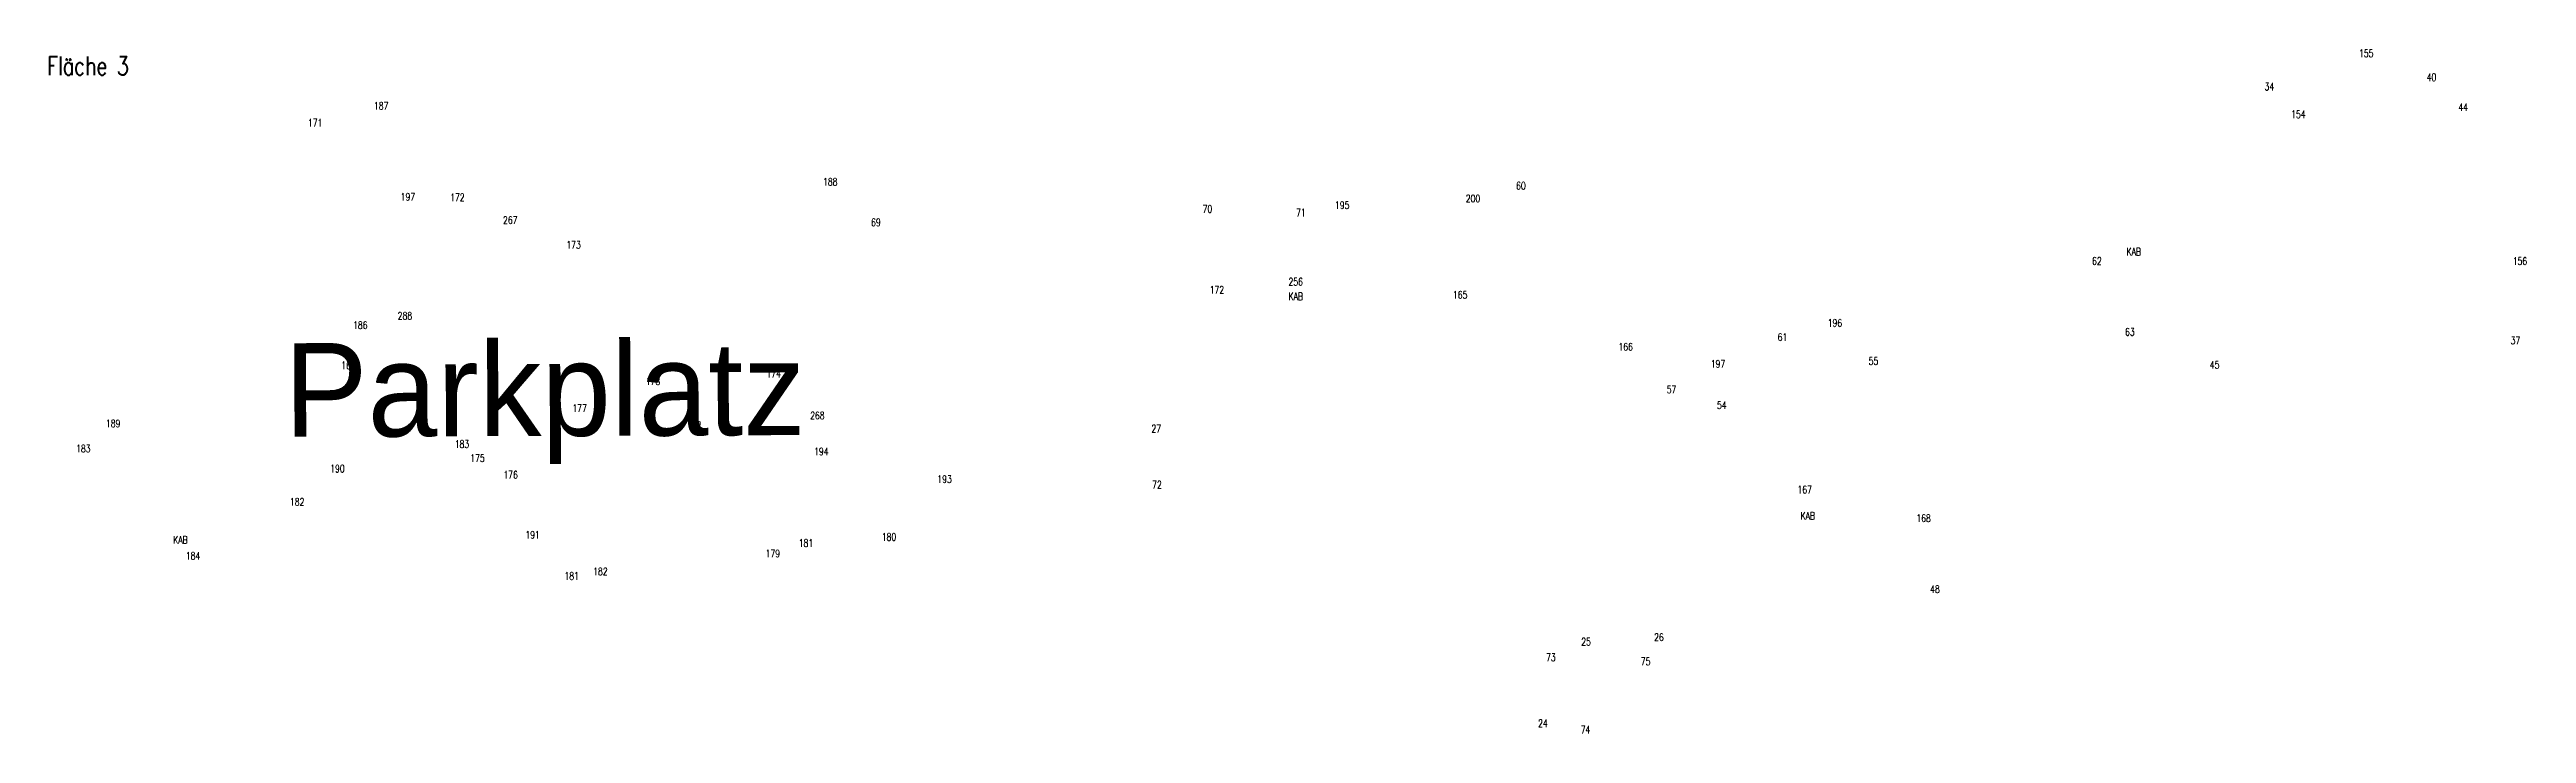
# Model space of a CAD drawing. Header units: metres. Extents: x 4462695 to 4462802, y 5794005 to 5794153.
# Drawn here: x 4462713.3 to 4462779.5, y 5794091.9 to 5794110.2 of the extents above; entities that cross this region are included whole.
import ezdxf

# ---------------------------------------------------------------- set-up
doc = ezdxf.new("R2010")
doc.units = ezdxf.units.M
for name, color, linetype in [('Befundnummern', 7, 'Continuous'), ('Flächengrenzen', 1, 'Continuous'), ('Parkplatz', 152, 'Continuous'), ('Profile', 5, 'Continuous')]:
    doc.layers.add(name, color=color, linetype=linetype)
doc.styles.add('ROMANS', font='ROMANS.shx', dxfattribs={"width": 0.75})

msp = doc.modelspace()

# ---------------------------------------------------------------- texts
at = {"layer": 'Befundnummern', "style": 'ROMANS', "width": 0.75}
for s, p in [('155', (4462775.033, 5794109.996, -0.008)), ('171', (4462720.21, 5794108.142, 105.807)), ('154', (4462773.22, 5794108.368, -0.008)), ('172', (4462724.013, 5794106.149, 53.075)), ('200', (4462751.158, 5794106.117, -0.008)), ('267', (4462725.426, 5794105.542, 53.075)), ('69', (4462735.264, 5794105.481, 105.807)), ('70', (4462744.124, 5794105.84, -0.008)), ('71', (4462746.626, 5794105.741, -0.008)), ('173', (4462727.119, 5794104.882, 53.075)), ('KAB', (4462768.82, 5794104.697, -0.008)), ('62', (4462767.898, 5794104.45, -0.008)), ('156', (4462779.141, 5794104.448, -0.008)), ('256', (4462746.42, 5794103.896, -0.008)), ('KAB', (4462746.423, 5794103.504, -0.008)), ('165', (4462750.816, 5794103.545, -0.008)), ('288', (4462722.611, 5794102.986, 53.075)), ('196', (4462760.832, 5794102.794, -0.008)), ('166', (4462755.239, 5794102.159, -0.008)), ('61', (4462759.493, 5794102.417, -0.008)), ('63', (4462768.78, 5794102.555, -0.008)), ('169', (4462721.103, 5794101.663, 53.075)), ('174', (4462732.466, 5794101.442, 105.807)), ('197', (4462757.707, 5794101.704, -0.008)), ('178', (4462729.243, 5794101.244, 53.075)), ('177', (4462727.281, 5794100.519, 53.075)), ('268', (4462733.635, 5794100.322, 105.807)), ('183', (4462714.016, 5794099.44, 53.075)), ('175', (4462724.551, 5794099.186, 53.075)), ('176', (4462725.437, 5794098.741, 53.075)), ('72', (4462742.776, 5794098.475, -0.008)), ('167', (4462760.025, 5794098.343, -0.008)), ('182', (4462719.731, 5794098.017, 53.075)), ('KAB', (4462760.106, 5794097.644, -0.008)), ('168', (4462763.202, 5794097.579, -0.008)), ('KAB', (4462716.613, 5794097.001, 53.075)), ('180', (4462735.549, 5794097.08, 105.807)), ('184', (4462716.948, 5794096.577, 53.075)), ('181', (4462727.068, 5794096.038, 53.075)), ('179', (4462732.444, 5794096.636, 105.807)), ('73', (4462753.304, 5794093.865, -0.008)), ('75', (4462755.838, 5794093.756, -0.008)), ('74', (4462754.23, 5794091.932, -0.008))]:
    msp.add_text(s, height=0.2, dxfattribs=at).set_placement(p)
at = {"layer": 'Flächengrenzen', "style": 'ROMANS', "width": 0.75}
msp.add_text('Fläche 3', height=0.5, dxfattribs=at).set_placement((4462713.241, 5794109.512, -0.008))
at = {"layer": 'Parkplatz'}
msp.add_text('Parkplatz', height=2.5, rotation=0.19808, dxfattribs=at).set_placement((4462719.581, 5794099.853, 54.465))
msp.add_text('Parkplatz', height=2.5, rotation=0.19808, dxfattribs=at).set_placement((4462719.581, 5794099.853, 54.465))
at = {"layer": 'Profile', "style": 'ROMANS', "width": 0.75}
for s, p in [('40', (4462776.841, 5794109.356, -0.008)), ('34', (4462772.507, 5794109.107, -0.008)), ('187', (4462721.977, 5794108.593, -0.008)), ('44', (4462777.688, 5794108.56, -0.008)), ('197', (4462722.691, 5794106.162, -0.008)), ('188', (4462733.98, 5794106.564, -0.008)), ('60', (4462752.504, 5794106.461, -0.008)), ('195', (4462747.663, 5794105.94, -0.008)), ('172', (4462744.314, 5794103.68, -0.008)), ('186', (4462721.419, 5794102.738, -0.008)), ('37', (4462779.084, 5794102.326, -0.008)), ('55', (4462761.927, 5794101.779, -0.008)), ('45', (4462771.046, 5794101.675, -0.008)), ('57', (4462756.53, 5794101.018, -0.008)), ('189', (4462714.814, 5794100.108, -0.008)), ('192', (4462730.338, 5794100.06, -0.008)), ('54', (4462757.872, 5794100.601, -0.008)), ('183', (4462724.136, 5794099.561, -0.008)), ('194', (4462733.741, 5794099.363, -0.008)), ('27', (4462742.757, 5794099.973, -0.008)), ('190', (4462720.808, 5794098.905, -0.008)), ('193', (4462737.034, 5794098.623, -0.008)), ('191', (4462726.024, 5794097.134, -0.008)), ('181', (4462733.33, 5794096.917, -0.008)), ('182', (4462727.837, 5794096.159, -0.008)), ('48', (4462763.571, 5794095.686, -0.008)), ('25', (4462754.245, 5794094.283, -0.008)), ('26', (4462756.192, 5794094.401, -0.008)), ('24', (4462753.092, 5794092.101, -0.008))]:
    msp.add_text(s, height=0.2, dxfattribs=at).set_placement(p)

doc.saveas('drawing.dxf')
